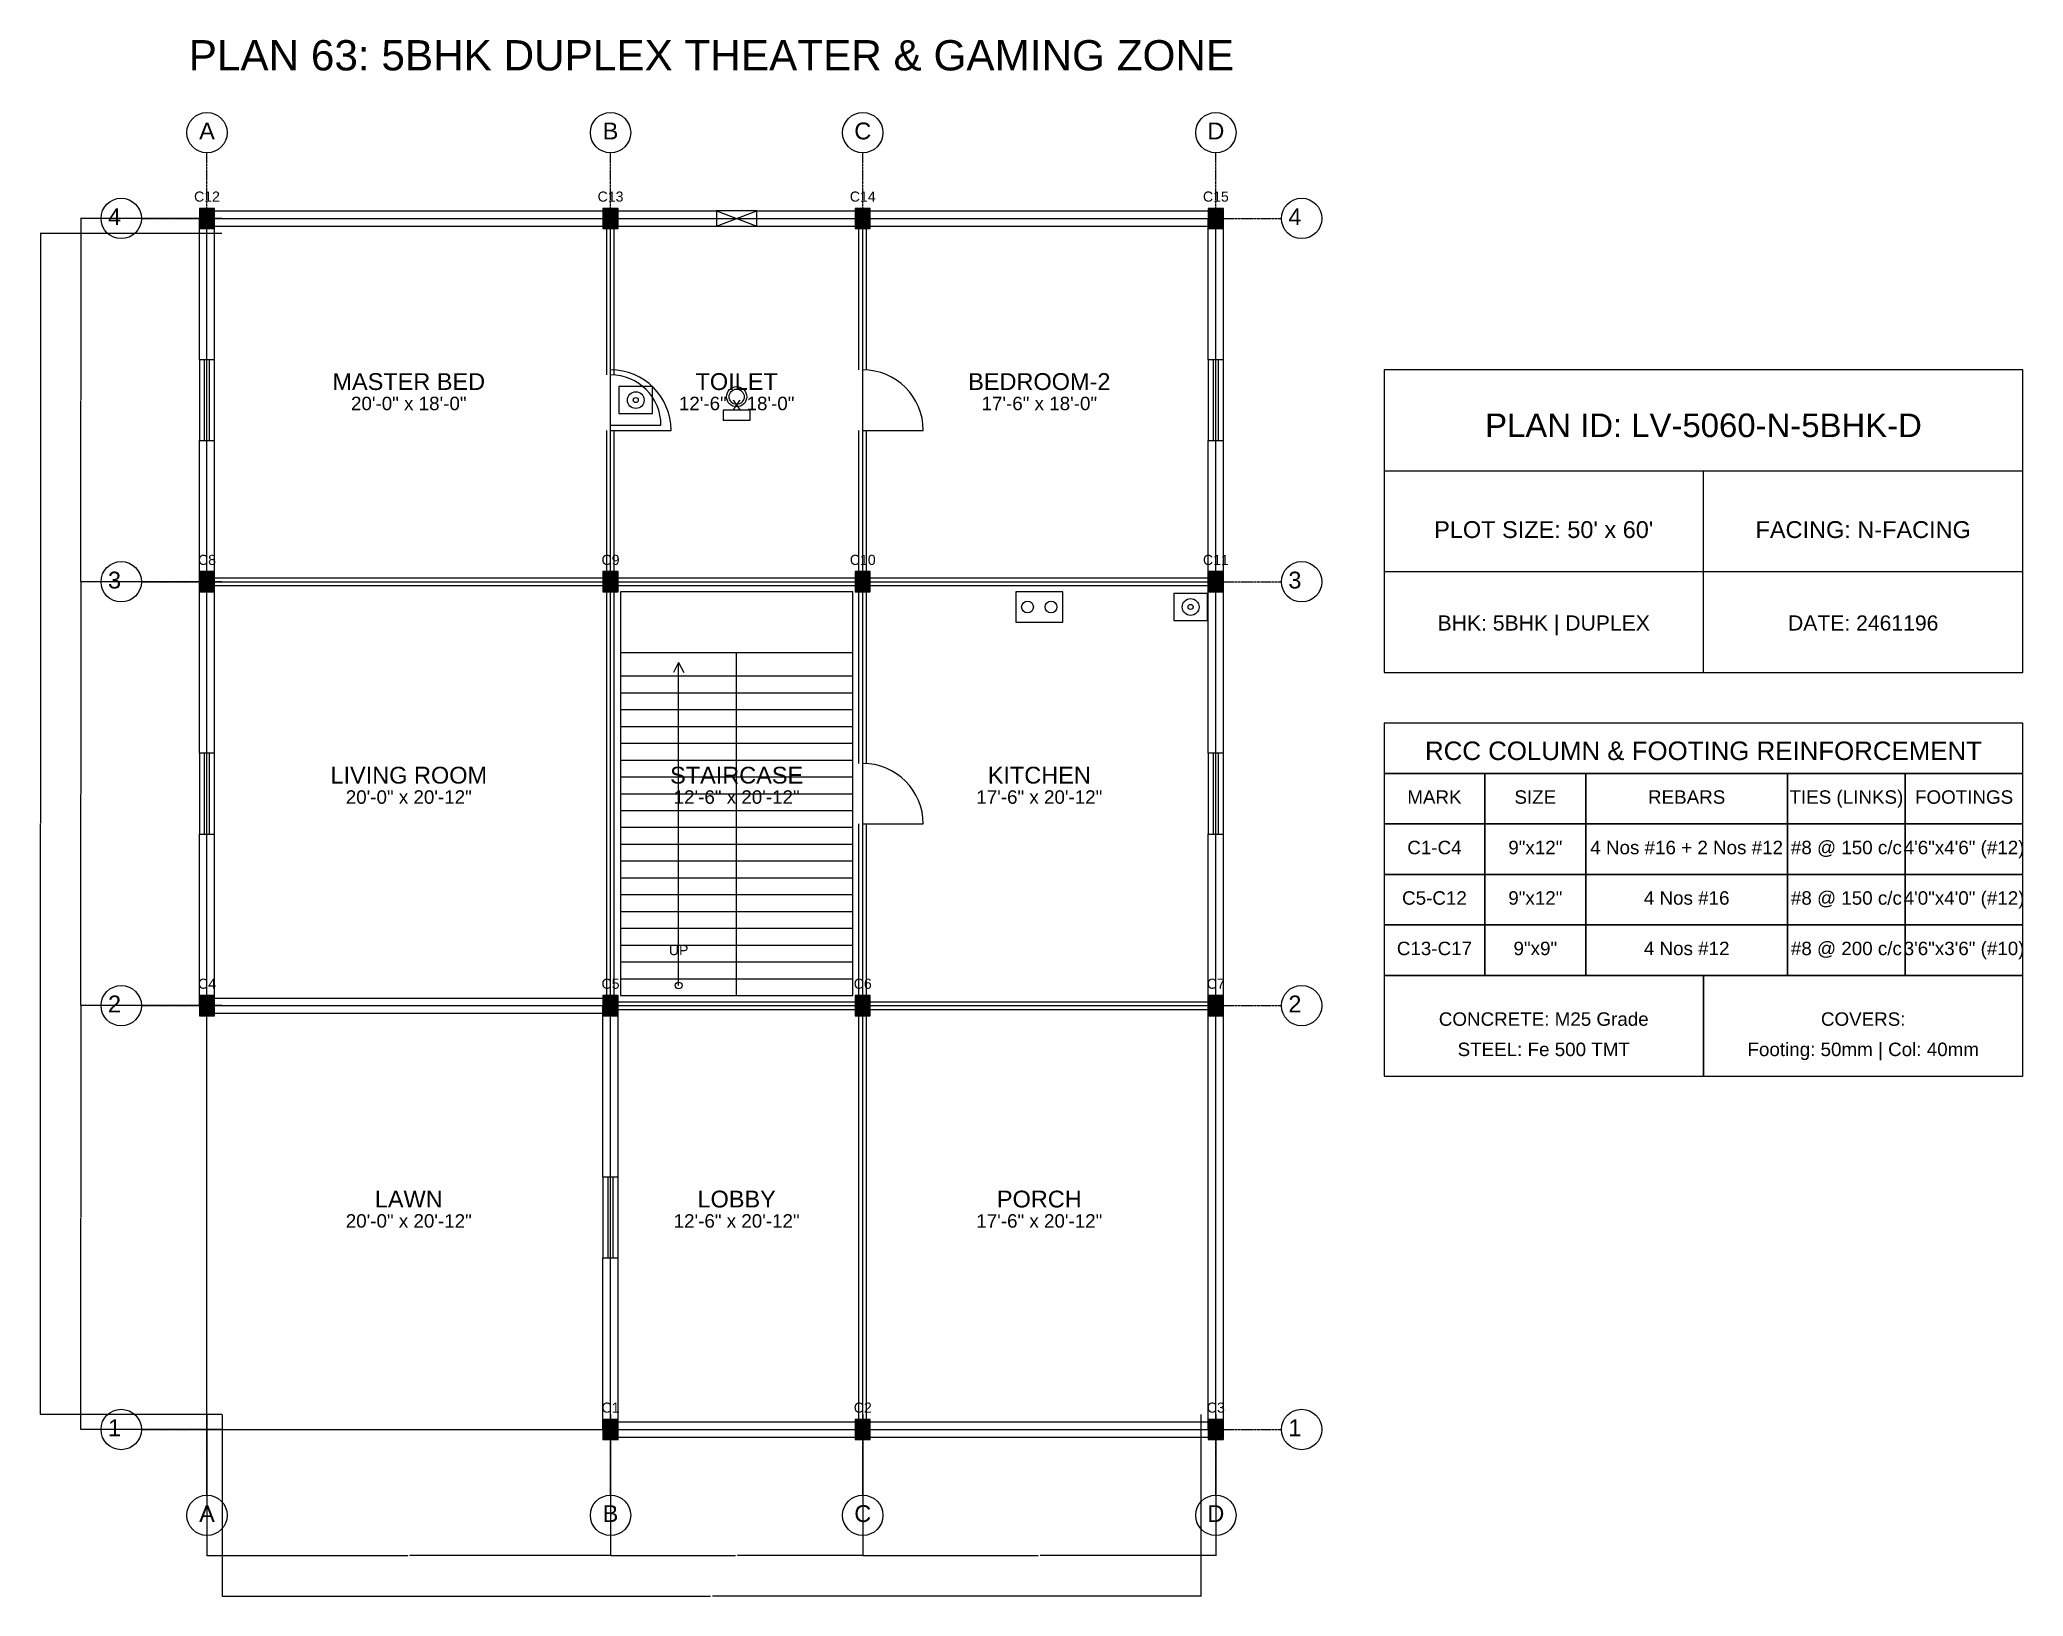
# Model space of a CAD drawing. Header units: inches. Extents: x -134 to 23580, y -99 to 23207.
# Drawn here: x 4900 to 6080, y 14901 to 15826 of the extents above; entities that cross this region are included whole.
import ezdxf
from ezdxf.enums import TextEntityAlignment as Align

# ---------------------------------------------------------------- set-up
doc = ezdxf.new("R2010")
doc.units = ezdxf.units.IN
doc.header["$MEASUREMENT"] = 0
doc.linetypes.add('CENTER', pattern=[2, 1.25, -0.25, 0.25, -0.25])
for name, color, linetype in [('A-COL-HATCH', 251, 'Continuous'), ('A-COLUMN', 1, 'Continuous'), ('A-DIM', 5, 'Continuous'), ('A-DOOR', 30, 'Continuous'), ('A-FIXTURE', 8, 'Continuous'), ('A-STAIR', 6, 'Continuous'), ('A-TEXT', 2, 'Continuous'), ('A-WALL-EXT', 7, 'Continuous'), ('A-WALL-INT', 9, 'Continuous'), ('A-WINDOW', 4, 'Continuous'), ('S-BEAM-FRAMING', 2, 'Continuous'), ('S-BUBBLE', 4, 'Continuous'), ('S-GRID-CENTER', 8, 'CENTER'), ('S-TABLE', 7, 'Continuous'), ('S-TEXT', 3, 'Continuous')]:
    doc.layers.add(name, color=color, linetype=linetype)
doc.styles.get("Standard").update_dxf_attribs({"font": 'arial.ttf'})
doc.dimstyles.get("Standard").update_dxf_attribs({"dimtxt": 0.18, "dimasz": 0.18, "dimexe": 0.18, "dimexo": 0.0625, "dimgap": 0.09, "dimtad": 0, "dimtih": 1, "dimtoh": 1, "dimdec": 4, "dimzin": 0, "dimdsep": 46, "dimtxsty": 'Standard', "dimcen": 0.09, "dimadec": 0, "dimazin": 0, "dimtfac": 1, "dimtdec": 4, "dimtofl": 0, "dimtmove": 0, "dimatfit": 3, "dimfxl": 1, "dimtolj": 1, "dimtzin": 0, "dimarcsym": 0})

msp = doc.modelspace()

# ---------------------------------------------------------------- texts
at = {"layer": 'A-TEXT'}
for s, height, p in [('PLAN 63: 5BHK DUPLEX THEATER & GAMING ZONE', 18, (5300, 15808)), ('C12', 6, (5000, 15730)), ('C13', 6, (5240, 15730)), ('C14', 6, (5390, 15730)), ('C15', 6, (5600, 15730)), ('MASTER BED', 10, (5120, 15618)), ('TOILET', 10, (5315, 15618)), ('BEDROOM-2', 10, (5495, 15618)), ('20\'-0" x 18\'-0"', 8, (5120, 15606)), ('12\'-6" x 18\'-0"', 8, (5315, 15606)), ('17\'-6" x 18\'-0"', 8, (5495, 15606)), ('PLAN ID: LV-5060-N-5BHK-D', 14, (5890, 15590)), ("PLOT SIZE: 50' x 60'", 10, (5795, 15530)), ('FACING: N-FACING', 10, (5985, 15530)), ('C8', 6, (5000, 15514)), ('C9', 6, (5240, 15514)), ('C10', 6, (5390, 15514)), ('C11', 6, (5600, 15514)), ('BHK: 5BHK | DUPLEX', 9, (5795, 15475)), ('DATE: 2461196', 9, (5985, 15475)), ('LIVING ROOM', 10, (5120, 15384)), ('STAIRCASE', 10, (5315, 15384)), ('KITCHEN', 10, (5495, 15384)), ('20\'-0" x 20\'-12"', 8, (5120, 15372)), ('12\'-6" x 20\'-12"', 8, (5315, 15372)), ('17\'-6" x 20\'-12"', 8, (5495, 15372)), ('UP', 6, (5280.5, 15282)), ('C4', 6, (5000, 15262)), ('C5', 6, (5240, 15262)), ('C6', 6, (5390, 15262)), ('C7', 6, (5600, 15262)), ('LAWN', 10, (5120, 15132)), ('LOBBY', 10, (5315, 15132)), ('PORCH', 10, (5495, 15132)), ('20\'-0" x 20\'-12"', 8, (5120, 15120)), ('12\'-6" x 20\'-12"', 8, (5315, 15120)), ('17\'-6" x 20\'-12"', 8, (5495, 15120)), ('C1', 6, (5240, 15010)), ('C2', 6, (5390, 15010)), ('C3', 6, (5600, 15010))]:
    msp.add_text(s, height=height, dxfattribs=at).set_placement(p, align=Align.CENTER)
at = {"layer": 'S-TEXT'}
for s, height, p in [('A', 10, (5000, 15767)), ('B', 10, (5240, 15767)), ('C', 10, (5390, 15767)), ('D', 10, (5600, 15767)), ('4', 10, (4945, 15716)), ('4', 10, (5647, 15716)), ('3', 10, (4945, 15500)), ('3', 10, (5647, 15500)), ('RCC COLUMN & FOOTING REINFORCEMENT', 11, (5890, 15398)), ('MARK', 8, (5730, 15372)), ('SIZE', 8, (5790, 15372)), ('REBARS', 8, (5880, 15372)), ('TIES (LINKS)', 8, (5975, 15372)), ('FOOTINGS', 8, (6045, 15372)), ('C1-C4', 8, (5730, 15342)), ('9"x12"', 8, (5790, 15342)), ('4 Nos #16 + 2 Nos #12', 8, (5880, 15342)), ('#8 @ 150 c/c', 8, (5975, 15342)), ('4\'6"x4\'6" (#12)', 8, (6045, 15342)), ('C5-C12', 8, (5730, 15312)), ('9"x12"', 8, (5790, 15312)), ('4 Nos #16', 8, (5880, 15312)), ('#8 @ 150 c/c', 8, (5975, 15312)), ('4\'0"x4\'0" (#12)', 8, (6045, 15312)), ('C13-C17', 8, (5730, 15282)), ('9"x9"', 8, (5790, 15282)), ('4 Nos #12', 8, (5880, 15282)), ('#8 @ 200 c/c', 8, (5975, 15282)), ('3\'6"x3\'6" (#10)', 8, (6045, 15282)), ('2', 10, (4945, 15248)), ('2', 10, (5647, 15248)), ('CONCRETE: M25 Grade', 8, (5795, 15240)), ('COVERS:', 8, (5985, 15240)), ('Footing: 50mm | Col: 40mm', 8, (5985, 15222)), ('STEEL: Fe 500 TMT', 8, (5795, 15222)), ('1', 10, (4945, 14996)), ('1', 10, (5647, 14996)), ('A', 10, (5000, 14945)), ('B', 10, (5240, 14945)), ('C', 10, (5390, 14945)), ('D', 10, (5600, 14945))]:
    msp.add_text(s, height=height, dxfattribs=at).set_placement(p, align=Align.CENTER)

# ---------------------------------------------------------------- blocks, each defined once
blk = doc.blocks.new('*D553')
at = {"layer": 'A-DIM', "color": 0, "lineweight": -2, "transparency": 16777216}
for p, q in [((5000, 15008.9), (5000, 14924.8)), ((5240, 15008.9), (5240, 14924.8)), ((5000.2, 14925), (5119.4, 14925)), ((5239.8, 14925), (5120.6, 14925))]:
    blk.add_line(p, q, dxfattribs=at)
at = {"layer": 'A-DIM', "color": 0, "transparency": 16777216}
for points in [[(5000.2, 14925), (5000.2, 14925), (5000, 14925)], [(5239.8, 14925), (5239.8, 14925), (5240, 14925)]]:
    blk.add_solid(points, dxfattribs=at)
at = {"layer": 'Defpoints', "color": 0, "transparency": 16777216}
for p in [(5000, 15009), (5240, 15009), (5240, 14925)]:
    blk.add_point(p, dxfattribs=at)
at = {"layer": 'A-DIM', "color": 0, "transparency": 16777216, "insert": (5120, 14925), "char_height": 0.18, "attachment_point": 5}
blk.add_mtext('\\A1;240.0000', dxfattribs=at)
blk = doc.blocks.new('*D554')
at = {"layer": 'A-DIM', "color": 0, "lineweight": -2, "transparency": 16777216}
for p, q in [((5240, 15008.9), (5240, 14924.8)), ((5390, 15008.9), (5390, 14924.8)), ((5240.2, 14925), (5314.4, 14925)), ((5389.8, 14925), (5315.6, 14925))]:
    blk.add_line(p, q, dxfattribs=at)
at = {"layer": 'A-DIM', "color": 0, "transparency": 16777216}
for points in [[(5240.2, 14925), (5240.2, 14925), (5240, 14925)], [(5389.8, 14925), (5389.8, 14925), (5390, 14925)]]:
    blk.add_solid(points, dxfattribs=at)
at = {"layer": 'Defpoints', "color": 0, "transparency": 16777216}
for p in [(5240, 15009), (5390, 15009), (5390, 14925)]:
    blk.add_point(p, dxfattribs=at)
at = {"layer": 'A-DIM', "color": 0, "transparency": 16777216, "insert": (5315, 14925), "char_height": 0.18, "attachment_point": 5}
blk.add_mtext('\\A1;150.0000', dxfattribs=at)
blk = doc.blocks.new('*D555')
at = {"layer": 'A-DIM', "color": 0, "lineweight": -2, "transparency": 16777216}
for p, q in [((5390, 15008.9), (5390, 14924.8)), ((5600, 15008.9), (5600, 14924.8)), ((5390.2, 14925), (5494.4, 14925)), ((5599.8, 14925), (5495.6, 14925))]:
    blk.add_line(p, q, dxfattribs=at)
at = {"layer": 'A-DIM', "color": 0, "transparency": 16777216}
for points in [[(5390.2, 14925), (5390.2, 14925), (5390, 14925)], [(5599.8, 14925), (5599.8, 14925), (5600, 14925)]]:
    blk.add_solid(points, dxfattribs=at)
at = {"layer": 'Defpoints', "color": 0, "transparency": 16777216}
for p in [(5390, 15009), (5600, 15009), (5600, 14925)]:
    blk.add_point(p, dxfattribs=at)
at = {"layer": 'A-DIM', "color": 0, "transparency": 16777216, "insert": (5495, 14925), "char_height": 0.18, "attachment_point": 5}
blk.add_mtext('\\A1;210.0000', dxfattribs=at)
blk = doc.blocks.new('*D556')
at = {"layer": 'A-DIM', "color": 0, "lineweight": -2, "transparency": 16777216}
for p, q in [((5009, 15008.9), (5009, 14900.8)), ((5591, 15008.9), (5591, 14900.8)), ((5009.2, 14901), (5299.4, 14901)), ((5590.8, 14901), (5300.6, 14901))]:
    blk.add_line(p, q, dxfattribs=at)
at = {"layer": 'A-DIM', "color": 0, "transparency": 16777216}
for points in [[(5009.2, 14901), (5009.2, 14901), (5009, 14901)], [(5590.8, 14901), (5590.8, 14901), (5591, 14901)]]:
    blk.add_solid(points, dxfattribs=at)
at = {"layer": 'Defpoints', "color": 0, "transparency": 16777216}
for p in [(5009, 15009), (5591, 15009), (5591, 14901)]:
    blk.add_point(p, dxfattribs=at)
at = {"layer": 'A-DIM', "color": 0, "transparency": 16777216, "insert": (5300, 14901), "char_height": 0.18, "attachment_point": 5}
blk.add_mtext('\\A1;582.0000', dxfattribs=at)
blk = doc.blocks.new('*D557')
at = {"layer": 'A-DIM', "color": 0, "lineweight": -2, "transparency": 16777216}
for p, q in [((5008.9, 15252), (4924.8, 15252)), ((4925, 15251.8), (4925, 15126.2)), ((4925, 15000.2), (4925, 15125.8)), ((5008.9, 15000), (4924.8, 15000))]:
    blk.add_line(p, q, dxfattribs=at)
at = {"layer": 'A-DIM', "color": 0, "transparency": 16777216}
for points in [[(4925, 15251.8), (4925, 15251.8), (4925, 15252)], [(4925, 15000.2), (4925, 15000.2), (4925, 15000)]]:
    blk.add_solid(points, dxfattribs=at)
at = {"layer": 'Defpoints', "color": 0, "transparency": 16777216}
for p in [(4925, 15252), (5009, 15252), (5009, 15000)]:
    blk.add_point(p, dxfattribs=at)
at = {"layer": 'A-DIM', "color": 0, "transparency": 16777216, "insert": (4925, 15126), "char_height": 0.18, "attachment_point": 5}
blk.add_mtext('\\A1;252.0000', dxfattribs=at)
blk = doc.blocks.new('*D558')
at = {"layer": 'A-DIM', "color": 0, "lineweight": -2, "transparency": 16777216}
for p, q in [((5008.9, 15504), (4924.8, 15504)), ((4925, 15503.8), (4925, 15378.2)), ((4925, 15252.2), (4925, 15377.8)), ((5008.9, 15252), (4924.8, 15252))]:
    blk.add_line(p, q, dxfattribs=at)
at = {"layer": 'A-DIM', "color": 0, "transparency": 16777216}
for points in [[(4925, 15503.8), (4925, 15503.8), (4925, 15504)], [(4925, 15252.2), (4925, 15252.2), (4925, 15252)]]:
    blk.add_solid(points, dxfattribs=at)
at = {"layer": 'Defpoints', "color": 0, "transparency": 16777216}
for p in [(4925, 15504), (5009, 15504), (5009, 15252)]:
    blk.add_point(p, dxfattribs=at)
at = {"layer": 'A-DIM', "color": 0, "transparency": 16777216, "insert": (4925, 15378), "char_height": 0.18, "attachment_point": 5}
blk.add_mtext('\\A1;252.0000', dxfattribs=at)
blk = doc.blocks.new('*D559')
at = {"layer": 'A-DIM', "color": 0, "lineweight": -2, "transparency": 16777216}
for p, q in [((5008.9, 15720), (4924.8, 15720)), ((4925, 15719.8), (4925, 15612.2)), ((4925, 15504.2), (4925, 15611.8)), ((5008.9, 15504), (4924.8, 15504))]:
    blk.add_line(p, q, dxfattribs=at)
at = {"layer": 'A-DIM', "color": 0, "transparency": 16777216}
for points in [[(4925, 15719.8), (4925, 15719.8), (4925, 15720)], [(4925, 15504.2), (4925, 15504.2), (4925, 15504)]]:
    blk.add_solid(points, dxfattribs=at)
at = {"layer": 'Defpoints', "color": 0, "transparency": 16777216}
for p in [(4925, 15720), (5009, 15720), (5009, 15504)]:
    blk.add_point(p, dxfattribs=at)
at = {"layer": 'A-DIM', "color": 0, "transparency": 16777216, "insert": (4925, 15612), "char_height": 0.18, "attachment_point": 5}
blk.add_mtext('\\A1;216.0000', dxfattribs=at)
blk = doc.blocks.new('*D560')
at = {"layer": 'A-DIM', "color": 0, "lineweight": -2, "transparency": 16777216}
for p, q in [((5008.9, 15711), (4900.8, 15711)), ((4901, 15710.8), (4901, 15360.2)), ((4901, 15009.2), (4901, 15359.8)), ((5008.9, 15009), (4900.8, 15009))]:
    blk.add_line(p, q, dxfattribs=at)
at = {"layer": 'A-DIM', "color": 0, "transparency": 16777216}
for points in [[(4901, 15710.8), (4901, 15710.8), (4901, 15711)], [(4901, 15009.2), (4901, 15009.2), (4901, 15009)]]:
    blk.add_solid(points, dxfattribs=at)
at = {"layer": 'Defpoints', "color": 0, "transparency": 16777216}
for p in [(4901, 15711), (5009, 15711), (5009, 15009)]:
    blk.add_point(p, dxfattribs=at)
at = {"layer": 'A-DIM', "color": 0, "transparency": 16777216, "insert": (4901, 15360), "char_height": 0.18, "attachment_point": 5}
blk.add_mtext('\\A1;702.0000', dxfattribs=at)

# ---------------------------------------------------------------- dimensions: what is measured, and where the dimension line sits
at = {"layer": 'A-DIM'}
for base, p1, p2, picture, middle in [((4925, 15720), (5009, 15504), (5009, 15720), '*D559', (4925, 15612)), ((4901, 15711), (5009, 15009), (5009, 15711), '*D560', (4901, 15360)), ((4925, 15504), (5009, 15252), (5009, 15504), '*D558', (4925, 15378)), ((4925, 15252), (5009, 15000), (5009, 15252), '*D557', (4925, 15126))]:
    dim = msp.add_linear_dim(base=base, p1=p1, p2=p2, angle=90, dimstyle='Standard', dxfattribs=at)
    dim.commit()
    dim.dimension.update_dxf_attribs({"geometry": picture, "text_midpoint": middle})
for base, p1, p2, picture, middle in [((5240, 14925), (5000, 15009), (5240, 15009), '*D553', (5120, 14925)), ((5591, 14901), (5009, 15009), (5591, 15009), '*D556', (5300, 14901)), ((5390, 14925), (5240, 15009), (5390, 15009), '*D554', (5315, 14925)), ((5600, 14925), (5390, 15009), (5600, 15009), '*D555', (5495, 14925))]:
    dim = msp.add_linear_dim(base=base, p1=p1, p2=p2, dimstyle='Standard', dxfattribs=at)
    dim.commit()
    dim.dimension.update_dxf_attribs({"geometry": picture, "text_midpoint": middle})

# ---------------------------------------------------------------- linework, layer by layer
at = {"layer": 'A-COL-HATCH'}
for points in [[(4995.5, 15714), (5004.5, 15714), (4995.5, 15726), (5004.5, 15726)], [(5235.5, 15714), (5244.5, 15714), (5235.5, 15726), (5244.5, 15726)], [(5385.5, 15714), (5394.5, 15714), (5385.5, 15726), (5394.5, 15726)], [(5595.5, 15714), (5604.5, 15714), (5595.5, 15726), (5604.5, 15726)], [(4995.5, 15498), (5004.5, 15498), (4995.5, 15510), (5004.5, 15510)], [(5235.5, 15498), (5244.5, 15498), (5235.5, 15510), (5244.5, 15510)], [(5385.5, 15498), (5394.5, 15498), (5385.5, 15510), (5394.5, 15510)], [(5595.5, 15498), (5604.5, 15498), (5595.5, 15510), (5604.5, 15510)], [(4995.5, 15246), (5004.5, 15246), (4995.5, 15258), (5004.5, 15258)], [(5235.5, 15246), (5244.5, 15246), (5235.5, 15258), (5244.5, 15258)], [(5385.5, 15246), (5394.5, 15246), (5385.5, 15258), (5394.5, 15258)], [(5595.5, 15246), (5604.5, 15246), (5595.5, 15258), (5604.5, 15258)], [(5235.5, 14994), (5244.5, 14994), (5235.5, 15006), (5244.5, 15006)], [(5385.5, 14994), (5394.5, 14994), (5385.5, 15006), (5394.5, 15006)], [(5595.5, 14994), (5604.5, 14994), (5595.5, 15006), (5604.5, 15006)]]:
    msp.add_solid(points, dxfattribs=at)
at = {"layer": 'A-COLUMN'}
for points in [[(4995.5, 15714), (5004.5, 15714), (5004.5, 15726), (4995.5, 15726)], [(5235.5, 15714), (5244.5, 15714), (5244.5, 15726), (5235.5, 15726)], [(5385.5, 15714), (5394.5, 15714), (5394.5, 15726), (5385.5, 15726)], [(5595.5, 15714), (5604.5, 15714), (5604.5, 15726), (5595.5, 15726)], [(4995.5, 15498), (5004.5, 15498), (5004.5, 15510), (4995.5, 15510)], [(5235.5, 15498), (5244.5, 15498), (5244.5, 15510), (5235.5, 15510)], [(5385.5, 15498), (5394.5, 15498), (5394.5, 15510), (5385.5, 15510)], [(5595.5, 15498), (5604.5, 15498), (5604.5, 15510), (5595.5, 15510)], [(4995.5, 15246), (5004.5, 15246), (5004.5, 15258), (4995.5, 15258)], [(5235.5, 15246), (5244.5, 15246), (5244.5, 15258), (5235.5, 15258)], [(5385.5, 15246), (5394.5, 15246), (5394.5, 15258), (5385.5, 15258)], [(5595.5, 15246), (5604.5, 15246), (5604.5, 15258), (5595.5, 15258)], [(5235.5, 14994), (5244.5, 14994), (5244.5, 15006), (5235.5, 15006)], [(5385.5, 14994), (5394.5, 14994), (5394.5, 15006), (5385.5, 15006)], [(5595.5, 14994), (5604.5, 14994), (5604.5, 15006), (5595.5, 15006)]]:
    msp.add_lwpolyline(points, close=True, dxfattribs=at)
at = {"layer": 'A-DOOR'}
for p, q in [((5240, 15597), (5270, 15597)), ((5240, 15594), (5276, 15594)), ((5390, 15594), (5426, 15594)), ((5390, 15360), (5426, 15360))]:
    msp.add_line(p, q, dxfattribs=at)
for centre, radius in [((5240, 15594), 36), ((5240, 15597), 30), ((5390, 15594), 36), ((5390, 15360), 36)]:
    msp.add_arc(centre, radius, 0, 90, dxfattribs=at)
at = {"layer": 'A-FIXTURE'}
for points in [[(5245, 15604), (5265, 15604), (5265, 15620), (5245, 15620)], [(5307, 15600), (5323, 15600), (5323, 15606), (5307, 15606)], [(5481, 15480), (5509, 15480), (5509, 15498), (5481, 15498)], [(5575, 15481), (5595, 15481), (5595, 15497), (5575, 15497)]]:
    msp.add_lwpolyline(points, close=True, dxfattribs=at)
for centre, radius in [((5315, 15614), 6), ((5255, 15612), 5), ((5255, 15612), 1.5), ((5315, 15614), 4.5), ((5488, 15489), 3.5), ((5502, 15489), 3.5), ((5585, 15489), 5), ((5585, 15489), 1.5)]:
    msp.add_circle(centre, radius, dxfattribs=at)
at = {"layer": 'A-STAIR'}
for p, q in [((5246, 15462), (5384, 15462)), ((5280.5, 15456), (5277.5, 15450)), ((5280.5, 15264), (5280.5, 15456)), ((5280.5, 15456), (5283.5, 15450)), ((5315, 15258), (5315, 15462)), ((5246, 15448), (5315, 15448)), ((5315, 15448), (5384, 15448)), ((5246, 15438), (5315, 15438)), ((5315, 15438), (5384, 15438)), ((5246, 15428), (5315, 15428)), ((5315, 15428), (5384, 15428)), ((5246, 15418), (5315, 15418)), ((5246, 15408), (5315, 15408)), ((5315, 15418), (5384, 15418)), ((5315, 15408), (5384, 15408)), ((5246, 15398), (5315, 15398)), ((5315, 15398), (5384, 15398)), ((5246, 15388), (5315, 15388)), ((5315, 15388), (5384, 15388)), ((5246, 15378), (5315, 15378)), ((5315, 15378), (5384, 15378)), ((5246, 15368), (5315, 15368)), ((5315, 15368), (5384, 15368)), ((5246, 15358), (5315, 15358)), ((5315, 15358), (5384, 15358)), ((5246, 15348), (5315, 15348)), ((5246, 15338), (5315, 15338)), ((5315, 15348), (5384, 15348)), ((5315, 15338), (5384, 15338)), ((5246, 15328), (5315, 15328)), ((5315, 15328), (5384, 15328)), ((5246, 15318), (5315, 15318)), ((5315, 15318), (5384, 15318)), ((5246, 15308), (5315, 15308)), ((5315, 15308), (5384, 15308)), ((5246, 15298), (5315, 15298)), ((5315, 15298), (5384, 15298)), ((5246, 15288), (5315, 15288)), ((5246, 15278), (5315, 15278)), ((5315, 15288), (5384, 15288)), ((5315, 15278), (5384, 15278)), ((5246, 15268), (5315, 15268)), ((5315, 15268), (5384, 15268))]:
    msp.add_line(p, q, dxfattribs=at)
msp.add_lwpolyline([(5246, 15258), (5384, 15258), (5384, 15498), (5246, 15498)], close=True, dxfattribs=at)
msp.add_circle((5280.5, 15264), 2, dxfattribs=at)
at = {"layer": 'A-WALL-EXT'}
for p, q in [((4995.5, 15636), (4995.5, 15720)), ((5000, 15724.5), (5240, 15724.5)), ((5000, 15715.5), (5240, 15715.5)), ((5004.5, 15636), (5004.5, 15720)), ((5240, 15724.5), (5303, 15724.5)), ((5240, 15715.5), (5303, 15715.5)), ((5327, 15724.5), (5390, 15724.5)), ((5327, 15715.5), (5390, 15715.5)), ((5390, 15724.5), (5600, 15724.5)), ((5390, 15715.5), (5600, 15715.5)), ((5595.5, 15636), (5595.5, 15720)), ((5604.5, 15636), (5604.5, 15720)), ((4995.5, 15504), (4995.5, 15588)), ((5004.5, 15504), (5004.5, 15588)), ((5595.5, 15504), (5595.5, 15588)), ((5604.5, 15504), (5604.5, 15588)), ((5700, 15570), (6080, 15570)), ((5890, 15450), (5890, 15570)), ((4995.5, 15402), (4995.5, 15504)), ((5004.5, 15402), (5004.5, 15504)), ((5595.5, 15402), (5595.5, 15504)), ((5604.5, 15402), (5604.5, 15504)), ((5700, 15510), (6080, 15510)), ((4995.5, 15252), (4995.5, 15354)), ((5004.5, 15252), (5004.5, 15354)), ((5595.5, 15252), (5595.5, 15354)), ((5604.5, 15252), (5604.5, 15354)), ((5000, 15256.5), (5240, 15256.5)), ((5000, 15247.5), (5240, 15247.5)), ((5235.5, 15150), (5235.5, 15252)), ((5244.5, 15150), (5244.5, 15252)), ((5595.5, 15000), (5595.5, 15252)), ((5604.5, 15000), (5604.5, 15252)), ((5235.5, 15000), (5235.5, 15102)), ((5244.5, 15000), (5244.5, 15102)), ((5240, 15004.5), (5390, 15004.5)), ((5240, 14995.5), (5390, 14995.5)), ((5390, 15004.5), (5600, 15004.5)), ((5390, 14995.5), (5600, 14995.5))]:
    msp.add_line(p, q, dxfattribs=at)
msp.add_lwpolyline([(5700, 15450), (6080, 15450), (6080, 15630), (5700, 15630)], close=True, dxfattribs=at)
at = {"layer": 'A-WALL-INT'}
for p, q in [((5237.75, 15627), (5237.75, 15720)), ((5242.25, 15627), (5242.25, 15720)), ((5387.75, 15630), (5387.75, 15720)), ((5392.25, 15630), (5392.25, 15720)), ((5237.75, 15504), (5237.75, 15594)), ((5242.25, 15504), (5242.25, 15594)), ((5387.75, 15504), (5387.75, 15594)), ((5392.25, 15504), (5392.25, 15594)), ((5000, 15506.25), (5240, 15506.25)), ((5237.75, 15252), (5237.75, 15504)), ((5240, 15506.25), (5390, 15506.25)), ((5242.25, 15252), (5242.25, 15504)), ((5387.75, 15396), (5387.75, 15504)), ((5390, 15506.25), (5600, 15506.25)), ((5392.25, 15396), (5392.25, 15504)), ((5000, 15501.75), (5240, 15501.75)), ((5240, 15501.75), (5390, 15501.75)), ((5390, 15501.75), (5600, 15501.75)), ((5387.75, 15252), (5387.75, 15360)), ((5392.25, 15252), (5392.25, 15360)), ((5240, 15254.25), (5390, 15254.25)), ((5390, 15254.25), (5600, 15254.25)), ((5240, 15249.75), (5390, 15249.75)), ((5387.75, 15000), (5387.75, 15252)), ((5390, 15249.75), (5600, 15249.75)), ((5392.25, 15000), (5392.25, 15252))]:
    msp.add_line(p, q, dxfattribs=at)
at = {"layer": 'A-WINDOW'}
for p, q in [((5303, 15715.5), (5327, 15724.5)), ((5303, 15724.5), (5327, 15715.5)), ((4998.5, 15588), (4998.5, 15636)), ((5001.5, 15588), (5001.5, 15636)), ((5598.5, 15588), (5598.5, 15636)), ((5601.5, 15588), (5601.5, 15636)), ((4998.5, 15354), (4998.5, 15402)), ((5001.5, 15354), (5001.5, 15402)), ((5598.5, 15354), (5598.5, 15402)), ((5601.5, 15354), (5601.5, 15402)), ((5238.5, 15102), (5238.5, 15150)), ((5241.5, 15102), (5241.5, 15150))]:
    msp.add_line(p, q, dxfattribs=at)
for points in [[(5303, 15715.5), (5327, 15715.5), (5327, 15724.5), (5303, 15724.5)], [(4995.5, 15588), (5004.5, 15588), (5004.5, 15636), (4995.5, 15636)], [(5595.5, 15588), (5604.5, 15588), (5604.5, 15636), (5595.5, 15636)], [(4995.5, 15354), (5004.5, 15354), (5004.5, 15402), (4995.5, 15402)], [(5595.5, 15354), (5604.5, 15354), (5604.5, 15402), (5595.5, 15402)], [(5235.5, 15102), (5244.5, 15102), (5244.5, 15150), (5235.5, 15150)]]:
    msp.add_lwpolyline(points, close=True, dxfattribs=at)
at = {"layer": 'S-BEAM-FRAMING'}
for p, q in [((5000, 15000), (5000, 15720)), ((5000, 15720), (5600, 15720)), ((5240, 15000), (5240, 15720)), ((5390, 15000), (5390, 15720)), ((5600, 15000), (5600, 15720)), ((5000, 15504), (5600, 15504)), ((5000, 15252), (5600, 15252)), ((5000, 15000), (5600, 15000))]:
    msp.add_line(p, q, dxfattribs=at)
at = {"layer": 'S-BUBBLE'}
for centre in [(5000, 15771), (5240, 15771), (5390, 15771), (5600, 15771), (4949, 15720), (5651, 15720), (4949, 15504), (5651, 15504), (4949, 15252), (5651, 15252), (4949, 15000), (5651, 15000), (5000, 14949), (5240, 14949), (5390, 14949), (5600, 14949)]:
    msp.add_circle(centre, 12, dxfattribs=at)
at = {"layer": 'S-GRID-CENTER'}
for p, q in [((5000, 14961), (5000, 15759)), ((5240, 14961), (5240, 15759)), ((5390, 14961), (5390, 15759)), ((5600, 14961), (5600, 15759)), ((4961, 15720), (5639, 15720)), ((4961, 15504), (5639, 15504)), ((4961, 15252), (5639, 15252)), ((4961, 15000), (5639, 15000))]:
    msp.add_line(p, q, dxfattribs=at)
at = {"layer": 'S-TABLE'}
for points in [[(5700, 15390), (6080, 15390), (6080, 15420), (5700, 15420)], [(5700, 15360), (5760, 15360), (5760, 15390), (5700, 15390)], [(5760, 15360), (5820, 15360), (5820, 15390), (5760, 15390)], [(5820, 15360), (5940, 15360), (5940, 15390), (5820, 15390)], [(5940, 15360), (6010, 15360), (6010, 15390), (5940, 15390)], [(6010, 15360), (6080, 15360), (6080, 15390), (6010, 15390)], [(5700, 15330), (5760, 15330), (5760, 15360), (5700, 15360)], [(5760, 15330), (5820, 15330), (5820, 15360), (5760, 15360)], [(5820, 15330), (5940, 15330), (5940, 15360), (5820, 15360)], [(5940, 15330), (6010, 15330), (6010, 15360), (5940, 15360)], [(6010, 15330), (6080, 15330), (6080, 15360), (6010, 15360)], [(5700, 15300), (5760, 15300), (5760, 15330), (5700, 15330)], [(5760, 15300), (5820, 15300), (5820, 15330), (5760, 15330)], [(5820, 15300), (5940, 15300), (5940, 15330), (5820, 15330)], [(5940, 15300), (6010, 15300), (6010, 15330), (5940, 15330)], [(6010, 15300), (6080, 15300), (6080, 15330), (6010, 15330)], [(5700, 15270), (5760, 15270), (5760, 15300), (5700, 15300)], [(5760, 15270), (5820, 15270), (5820, 15300), (5760, 15300)], [(5820, 15270), (5940, 15270), (5940, 15300), (5820, 15300)], [(5940, 15270), (6010, 15270), (6010, 15300), (5940, 15300)], [(6010, 15270), (6080, 15270), (6080, 15300), (6010, 15300)], [(5700, 15210), (5890, 15210), (5890, 15270), (5700, 15270)], [(5890, 15210), (6080, 15210), (6080, 15270), (5890, 15270)]]:
    msp.add_lwpolyline(points, close=True, dxfattribs=at)

msp.set_redraw_order([(e.dxf.handle, doc.entitydb.next_handle()) for e in msp.query("TEXT MTEXT ATTDEF DIMENSION ARC_DIMENSION")])  # texts and dimensions are drawn at this point

doc.saveas('drawing.dxf')
